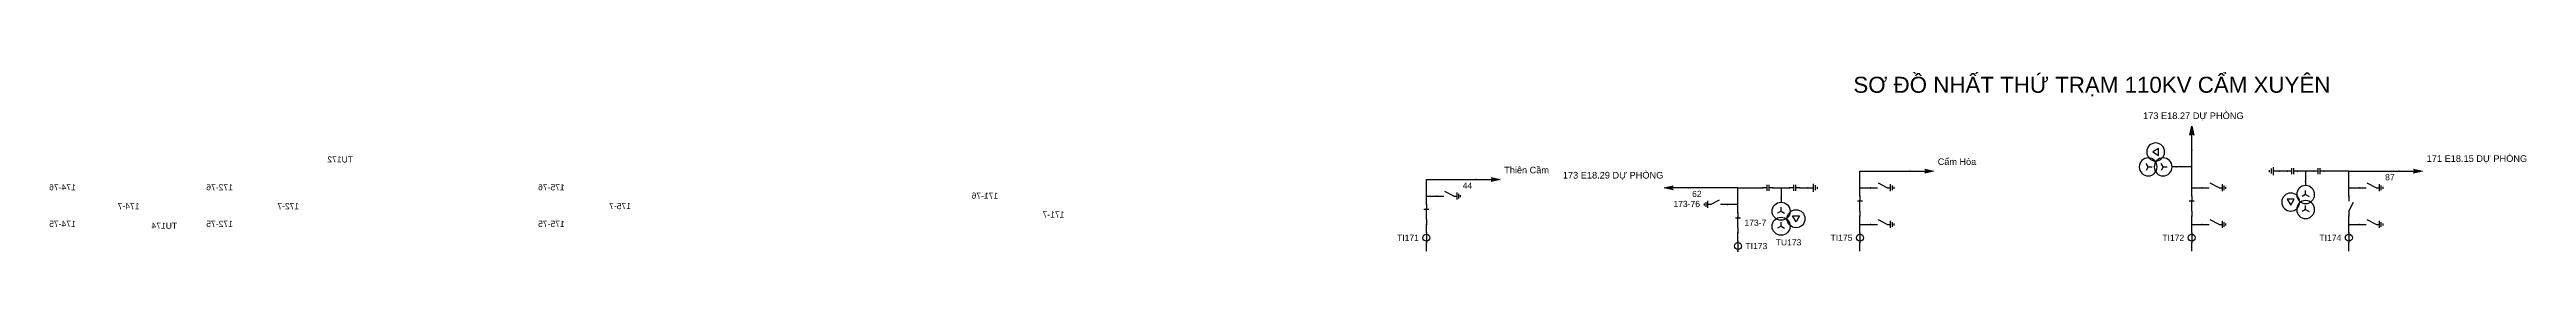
# Model space of a CAD drawing. Header units: millimetres. Extents: x -388 to 411, y 8 to 290.
# Drawn here: x -297 to 325, y 245 to 290 of the extents above; entities that cross this region are included whole.
import ezdxf

# ---------------------------------------------------------------- set-up
doc = ezdxf.new("R2010")
doc.units = ezdxf.units.MM
doc.layers.add('GROUND', color=3, linetype='Continuous', lineweight=25)
doc.layers.add('HV_110KV', color=1, linetype='Continuous', lineweight=25)
doc.layers.add('SYM_PORTS', color=8, linetype='Continuous', plot=False)
doc.layers.add('TEXT', color=7, linetype='Continuous')
doc.styles.add('SLD_TEXT', font='arial.ttf')

msp = doc.modelspace()

# ---------------------------------------------------------------- texts
at = {"layer": 'TEXT', "attachment_point": 7, "style": 'SLD_TEXT'}
for s, insert, char_height in [('SƠ ĐỒ NHẤT THỨ TRẠM 110KV CẨM XUYÊN', (156.2, 283.92), 4.0104), ('173 E18.27 DỰ PHÒNG', (228.94, 277.87), 1.6554), ('Cẩm Hòa', (177.38, 266.72), 1.637), ('171 E18.15 DỰ PHÒNG', (300.14, 267.15), 1.6554), ('44', (58.12, 260.81), 1.535), ('Thiên Cầm', (68.54, 264.61), 1.644), ('173 E18.29 DỰ PHÒNG', (83.25, 262.98), 1.6554), ('87', (289.72, 262.87), 1.535), ('62', (115.71, 258.7), 1.535)]:
    msp.add_mtext(s, dxfattribs=dict(at, insert=insert, char_height=char_height))

# ---------------------------------------------------------------- blocks, each defined once
blk = doc.blocks.new('SYM_CURRENT_TRANSFORMER')
at = {"lineweight": 25}
blk.add_lwpolyline([(0, 1.25), (0, -1.25)], dxfattribs=at)
blk.add_circle((0, 0), 0.875, dxfattribs=at)
at = {"layer": 'SYM_PORTS'}
for p in [(0, 1.25), (0, -1.25)]:
    blk.add_point(p, dxfattribs=at)
blk.add_attdef('DEVICE_CODE', (1.875, -1.75), '', height=2)
at = {"flags": 1}
blk.add_attdef('RATIO', (1.875, -4.75), '', height=2, dxfattribs=at)
blk = doc.blocks.new('SYM_DISCONNECTOR_CLOSED')
at = {"lineweight": 25}
for points in [[(-0.625, 1.25), (0.625, 1.25)], [(0, 2.5), (0, 1.25)], [(0, -1.25), (0, 1.5)], [(0, -1.25), (0, -2.5)]]:
    blk.add_lwpolyline(points, dxfattribs=at)
at = {"layer": 'SYM_PORTS'}
for p in [(0, 2.5), (0, -2.5)]:
    blk.add_point(p, dxfattribs=at)
blk.add_attdef('DEVICE_CODE', (1.625, -0.5), '', height=2)
blk = doc.blocks.new('SYM_EARTHING_SWITCH_OPEN')
at = {"lineweight": 25}
for points in [[(0, -1.25), (-1.125, 1)], [(0, 3), (0, 1.25)], [(-0.875, -2), (0.875, -2)], [(-0.5625, -2.4375), (0.5625, -2.4375)], [(-0.25, -2.875), (0.25, -2.875)], [(0, -1.25), (0, -2)]]:
    blk.add_lwpolyline(points, dxfattribs=at)
at = {"layer": 'SYM_PORTS'}
blk.add_point((0, 3), dxfattribs=at)
blk.add_attdef('DEVICE_CODE', (1.875, 0), '', height=2)
blk = doc.blocks.new('SYM_LINE_FEEDER_ARROW')
blk.add_hatch(color=7).paths.add_polyline_path([(0, -3), (-0.5, -0.75), (0, -1.25), (0.5, -0.75)])
at = {"lineweight": 25}
blk.add_lwpolyline([(0, 3), (0, -1.25)], dxfattribs=at)
blk.add_lwpolyline([(0, -3), (-0.5, -0.75), (0, -1.25), (0.5, -0.75)], close=True, dxfattribs=at)
at = {"layer": 'SYM_PORTS'}
blk.add_point((0, 3), dxfattribs=at)
blk.add_attdef('LINE_NAME', (1.5, 0), '', height=2)
blk = doc.blocks.new('SYM_COUPLING_CAPACITOR')
at = {"lineweight": 25}
for points in [[(-0.75, 0.25), (0.75, 0.25)], [(0, 1.25), (0, 0.25)], [(-0.75, -0.25), (0.75, -0.25)], [(0, -0.25), (0, -1.25)]]:
    blk.add_lwpolyline(points, dxfattribs=at)
at = {"layer": 'SYM_PORTS'}
for p in [(0, 1.25), (0, -1.25)]:
    blk.add_point(p, dxfattribs=at)
blk.add_attdef('DEVICE_CODE', (1.75, -1.75), '', height=2)
blk = doc.blocks.new('SYM_VOLTAGE_TRANSFORMER')
at = {"lineweight": 25}
for points in [[(0, 1.375), (-0.8625, 0.875)], [(0, 4.625), (0, 3.625)], [(0, 1.375), (0, 2.375)], [(0, 1.375), (0.8625, 0.875)], [(0, -2.375), (-0.8625, -2.875)], [(0, -2.375), (0, -1.375)], [(0, -2.375), (0.8625, -2.875)]]:
    blk.add_lwpolyline(points, dxfattribs=at)
blk.add_lwpolyline([(2.875, 0.25), (4.625, 0.25), (3.75, -1.25)], close=True, dxfattribs=at)
for centre in [(0, 1.375), (3.75, -0.5), (0, -2.375)]:
    blk.add_circle(centre, 2.25, dxfattribs=at)
at = {"layer": 'SYM_PORTS'}
blk.add_point((0, 4.625), dxfattribs=at)
blk.add_attdef('DEVICE_CODE', (7, 1.625), '', height=2)
at = {"flags": 1}
blk.add_attdef('RATIO', (7, -1.375), '', height=2, dxfattribs=at)
blk = doc.blocks.new('SYM_GROUND_SYMBOL')
at = {"lineweight": 25}
for points in [[(0, 1.25), (0, -0.25)], [(-1, -0.25), (1, -0.25)], [(-0.625, -0.75), (0.625, -0.75)], [(-0.25, -1.25), (0.25, -1.25)]]:
    blk.add_lwpolyline(points, dxfattribs=at)
at = {"layer": 'SYM_PORTS'}
blk.add_point((0, 1.25), dxfattribs=at)
blk = doc.blocks.new('SYM_DISCONNECTOR_OPEN')
at = {"lineweight": 25}
for points in [[(0, -1.25), (-1.125, 1)], [(0, 2.5), (0, 1.25)], [(0, -1.25), (0, -2.5)]]:
    blk.add_lwpolyline(points, dxfattribs=at)
at = {"layer": 'SYM_PORTS'}
for p in [(0, 2.5), (0, -2.5)]:
    blk.add_point(p, dxfattribs=at)
blk.add_attdef('DEVICE_CODE', (1, -0.5), '', height=2)

# ---------------------------------------------------------------- linework, layer by layer
at = {"layer": 'GROUND'}
for points in [[(265.18, 265.2), (263.09, 265.2)], [(142.64, 261.02), (144.73, 261.02)]]:
    msp.add_lwpolyline(points, dxfattribs=at)
at = {"layer": 'HV_110KV'}
for points in [[(241.15, 266.24), (241.15, 270.41)], [(49.01, 258.94), (49.01, 263.11), (61.52, 263.11)], [(157.85, 261.02), (157.85, 265.2), (170.36, 265.2)], [(241.15, 266.24), (237.22, 266.24)], [(241.15, 261.02), (241.15, 266.24)], [(269.76, 265.2), (267.68, 265.2)], [(271.85, 265.2), (269.76, 265.2)], [(269.76, 265.2), (269.76, 262.57)], [(280.61, 265.2), (274.35, 265.2)], [(280.61, 261.02), (280.61, 265.2)], [(280.61, 265.2), (293.12, 265.2)], [(49.01, 256.85), (49.01, 258.94)], [(49.01, 258.94), (51.63, 258.94)], [(127.21, 261.02), (114.69, 261.02)], [(127.21, 256.85), (124.59, 256.85)], [(127.21, 256.85), (127.21, 261.02)], [(127.21, 261.02), (133.47, 261.02)], [(127.21, 254.77), (127.21, 256.85)], [(135.97, 261.02), (138.05, 261.02)], [(138.05, 261.02), (138.05, 258.4)], [(138.05, 261.02), (140.14, 261.02)], [(157.85, 258.94), (157.85, 261.02)], [(157.85, 261.02), (160.47, 261.02)], [(241.15, 258.94), (241.15, 261.02)], [(241.15, 261.02), (243.78, 261.02)], [(280.61, 258.94), (280.61, 261.02)], [(280.61, 261.02), (283.23, 261.02)], [(49.01, 249.77), (49.01, 251.85)], [(127.21, 247.68), (127.21, 249.77)], [(157.85, 251.85), (157.85, 253.94)], [(157.85, 249.77), (157.85, 251.85)], [(157.85, 251.85), (160.47, 251.85)], [(241.15, 251.85), (241.15, 253.94)], [(241.15, 249.77), (241.15, 251.85)], [(241.15, 251.85), (243.78, 251.85)], [(280.61, 251.85), (280.61, 253.94)], [(280.61, 249.77), (280.61, 251.85)], [(280.61, 251.85), (283.23, 251.85)], [(49.01, 245.18), (49.01, 247.27)], [(157.85, 245.18), (157.85, 247.27)], [(241.15, 245.18), (241.15, 247.27)], [(280.61, 245.18), (280.61, 247.27)]]:
    msp.add_lwpolyline(points, dxfattribs=at)

# ---------------------------------------------------------------- block references
at = {"layer": 'GROUND'}
for name, p, rotation in [('SYM_COUPLING_CAPACITOR', (141.39, 261.02), 270), ('SYM_GROUND_SYMBOL', (145.98, 261.02), 90), ('SYM_GROUND_SYMBOL', (261.84, 265.2), 270)]:
    msp.add_blockref(name, p, dxfattribs=dict(at, rotation=rotation))
at = {"layer": 'HV_110KV'}
for name, p, rotation in [('SYM_LINE_FEEDER_ARROW', (241.15, 273.41), 180), ('SYM_LINE_FEEDER_ARROW', (64.52, 263.11), 90), ('SYM_LINE_FEEDER_ARROW', (111.69, 261.02), 270), ('SYM_COUPLING_CAPACITOR', (134.72, 261.02), 270), ('SYM_LINE_FEEDER_ARROW', (173.36, 265.2), 90), ('SYM_COUPLING_CAPACITOR', (266.43, 265.2), 270), ('SYM_COUPLING_CAPACITOR', (273.1, 265.2), 270), ('SYM_LINE_FEEDER_ARROW', (296.12, 265.2), 90)]:
    msp.add_blockref(name, p, dxfattribs=dict(at, rotation=rotation))
ref = msp.add_blockref('SYM_VOLTAGE_TRANSFORMER', (232.6, 266.24), dxfattribs=dict(at, xscale=-1, rotation=270))
ref.add_attrib('DEVICE_CODE', 'TU172', (220.52, 267.36), dxfattribs={"layer": 'TEXT', "extrusion": (0, 0, -1), "height": 1.535, "style": 'SLD_TEXT'})
ref = msp.add_blockref('SYM_EARTHING_SWITCH_OPEN', (286.23, 261.02), dxfattribs=dict(at, xscale=-1, rotation=90))
ref.add_attrib('DEVICE_CODE', '174-76', (290.12, 260.39), dxfattribs={"layer": 'TEXT', "extrusion": (0, 0, -1), "height": 1.535, "style": 'SLD_TEXT'})
ref = msp.add_blockref('SYM_VOLTAGE_TRANSFORMER', (269.76, 257.95), dxfattribs=dict(at, xscale=-1))
ref.add_attrib('DEVICE_CODE', 'TU174', (264.67, 250.77), dxfattribs={"layer": 'TEXT', "extrusion": (0, 0, -1), "height": 1.535, "style": 'SLD_TEXT'})
ref = msp.add_blockref('SYM_EARTHING_SWITCH_OPEN', (246.78, 261.02), dxfattribs=dict(at, xscale=-1, rotation=90))
ref.add_attrib('DEVICE_CODE', '172-76', (250.67, 260.39), dxfattribs={"layer": 'TEXT', "extrusion": (0, 0, -1), "height": 1.535, "style": 'SLD_TEXT'})
ref = msp.add_blockref('SYM_EARTHING_SWITCH_OPEN', (163.47, 261.02), dxfattribs=dict(at, xscale=-1, rotation=90))
ref.add_attrib('DEVICE_CODE', '175-76', (167.36, 260.39), dxfattribs={"layer": 'TEXT', "extrusion": (0, 0, -1), "height": 1.535, "style": 'SLD_TEXT'})
ref = msp.add_blockref('SYM_DISCONNECTOR_OPEN', (280.61, 256.44), dxfattribs=dict(at, xscale=-1))
ref.add_attrib('DEVICE_CODE', '174-7', (274.11, 255.67), dxfattribs={"layer": 'TEXT', "extrusion": (0, 0, -1), "height": 1.535, "style": 'SLD_TEXT'})
ref = msp.add_blockref('SYM_DISCONNECTOR_CLOSED', (241.15, 256.44), dxfattribs=dict(at, xscale=-1))
ref.add_attrib('DEVICE_CODE', '172-7', (234.03, 255.67), dxfattribs={"layer": 'TEXT', "extrusion": (0, 0, -1), "height": 1.535, "style": 'SLD_TEXT'})
ref = msp.add_blockref('SYM_DISCONNECTOR_CLOSED', (157.85, 256.44), dxfattribs=dict(at, xscale=-1))
ref.add_attrib('DEVICE_CODE', '175-7', (150.73, 255.68), dxfattribs={"layer": 'TEXT', "extrusion": (0, 0, -1), "height": 1.535, "style": 'SLD_TEXT'})
ref = msp.add_blockref('SYM_EARTHING_SWITCH_OPEN', (54.63, 258.94), dxfattribs=dict(at, xscale=-1, rotation=90))
ref.add_attrib('DEVICE_CODE', '171-76', (58.52, 258.3), dxfattribs={"layer": 'TEXT', "extrusion": (0, 0, -1), "height": 1.535, "style": 'SLD_TEXT'})
ref = msp.add_blockref('SYM_DISCONNECTOR_CLOSED', (49.01, 254.35), dxfattribs=dict(at, xscale=-1))
ref.add_attrib('DEVICE_CODE', '171-7', (41.88, 253.58), dxfattribs={"layer": 'TEXT', "extrusion": (0, 0, -1), "height": 1.535, "style": 'SLD_TEXT'})
ref = msp.add_blockref('SYM_EARTHING_SWITCH_OPEN', (121.59, 256.85), dxfattribs=dict(at, rotation=270))
ref.add_attrib('DEVICE_CODE', '173-76', (111.02, 256.22), dxfattribs={"layer": 'TEXT', "height": 1.535, "style": 'SLD_TEXT'})
ref = msp.add_blockref('SYM_VOLTAGE_TRANSFORMER', (138.05, 253.78), dxfattribs=at)
ref.add_attrib('DEVICE_CODE', 'TU173', (136.71, 246.6), dxfattribs={"layer": 'TEXT', "height": 1.535, "style": 'SLD_TEXT'})
ref = msp.add_blockref('SYM_EARTHING_SWITCH_OPEN', (286.23, 251.85), dxfattribs=dict(at, xscale=-1, rotation=90))
ref.add_attrib('DEVICE_CODE', '174-75', (290.12, 251.22), dxfattribs={"layer": 'TEXT', "extrusion": (0, 0, -1), "height": 1.535, "style": 'SLD_TEXT'})
ref = msp.add_blockref('SYM_EARTHING_SWITCH_OPEN', (246.78, 251.85), dxfattribs=dict(at, xscale=-1, rotation=90))
ref.add_attrib('DEVICE_CODE', '172-75', (250.67, 251.22), dxfattribs={"layer": 'TEXT', "extrusion": (0, 0, -1), "height": 1.535, "style": 'SLD_TEXT'})
ref = msp.add_blockref('SYM_EARTHING_SWITCH_OPEN', (163.47, 251.85), dxfattribs=dict(at, xscale=-1, rotation=90))
ref.add_attrib('DEVICE_CODE', '175-75', (167.36, 251.22), dxfattribs={"layer": 'TEXT', "extrusion": (0, 0, -1), "height": 1.535, "style": 'SLD_TEXT'})
ref = msp.add_blockref('SYM_CURRENT_TRANSFORMER', (49.01, 248.52), dxfattribs=at)
ref.add_attrib('DEVICE_CODE', 'TI171', (41.63, 247.74), dxfattribs={"layer": 'TEXT', "height": 1.535, "style": 'SLD_TEXT'})
ref = msp.add_blockref('SYM_DISCONNECTOR_CLOSED', (127.21, 252.27), dxfattribs=at)
ref.add_attrib('DEVICE_CODE', '173-7', (128.85, 251.51), dxfattribs={"layer": 'TEXT', "height": 1.535, "style": 'SLD_TEXT'})
ref = msp.add_blockref('SYM_CURRENT_TRANSFORMER', (157.85, 248.52), dxfattribs=at)
ref.add_attrib('DEVICE_CODE', 'TI175', (150.48, 247.76), dxfattribs={"layer": 'TEXT', "height": 1.535, "style": 'SLD_TEXT'})
ref = msp.add_blockref('SYM_CURRENT_TRANSFORMER', (241.15, 248.52), dxfattribs=at)
ref.add_attrib('DEVICE_CODE', 'TI172', (233.78, 247.74), dxfattribs={"layer": 'TEXT', "height": 1.535, "style": 'SLD_TEXT'})
ref = msp.add_blockref('SYM_CURRENT_TRANSFORMER', (280.61, 248.52), dxfattribs=at)
ref.add_attrib('DEVICE_CODE', 'TI174', (273.23, 247.74), dxfattribs={"layer": 'TEXT', "height": 1.535, "style": 'SLD_TEXT'})
ref = msp.add_blockref('SYM_CURRENT_TRANSFORMER', (127.21, 246.43), dxfattribs=at)
ref.add_attrib('DEVICE_CODE', 'TI173', (129.1, 245.67), dxfattribs={"layer": 'TEXT', "height": 1.535, "style": 'SLD_TEXT'})

msp.set_redraw_order([(e.dxf.handle, doc.entitydb.next_handle()) for e in msp.query("TEXT MTEXT ATTDEF DIMENSION ARC_DIMENSION")])  # texts and dimensions are drawn at this point

doc.saveas('drawing.dxf')
